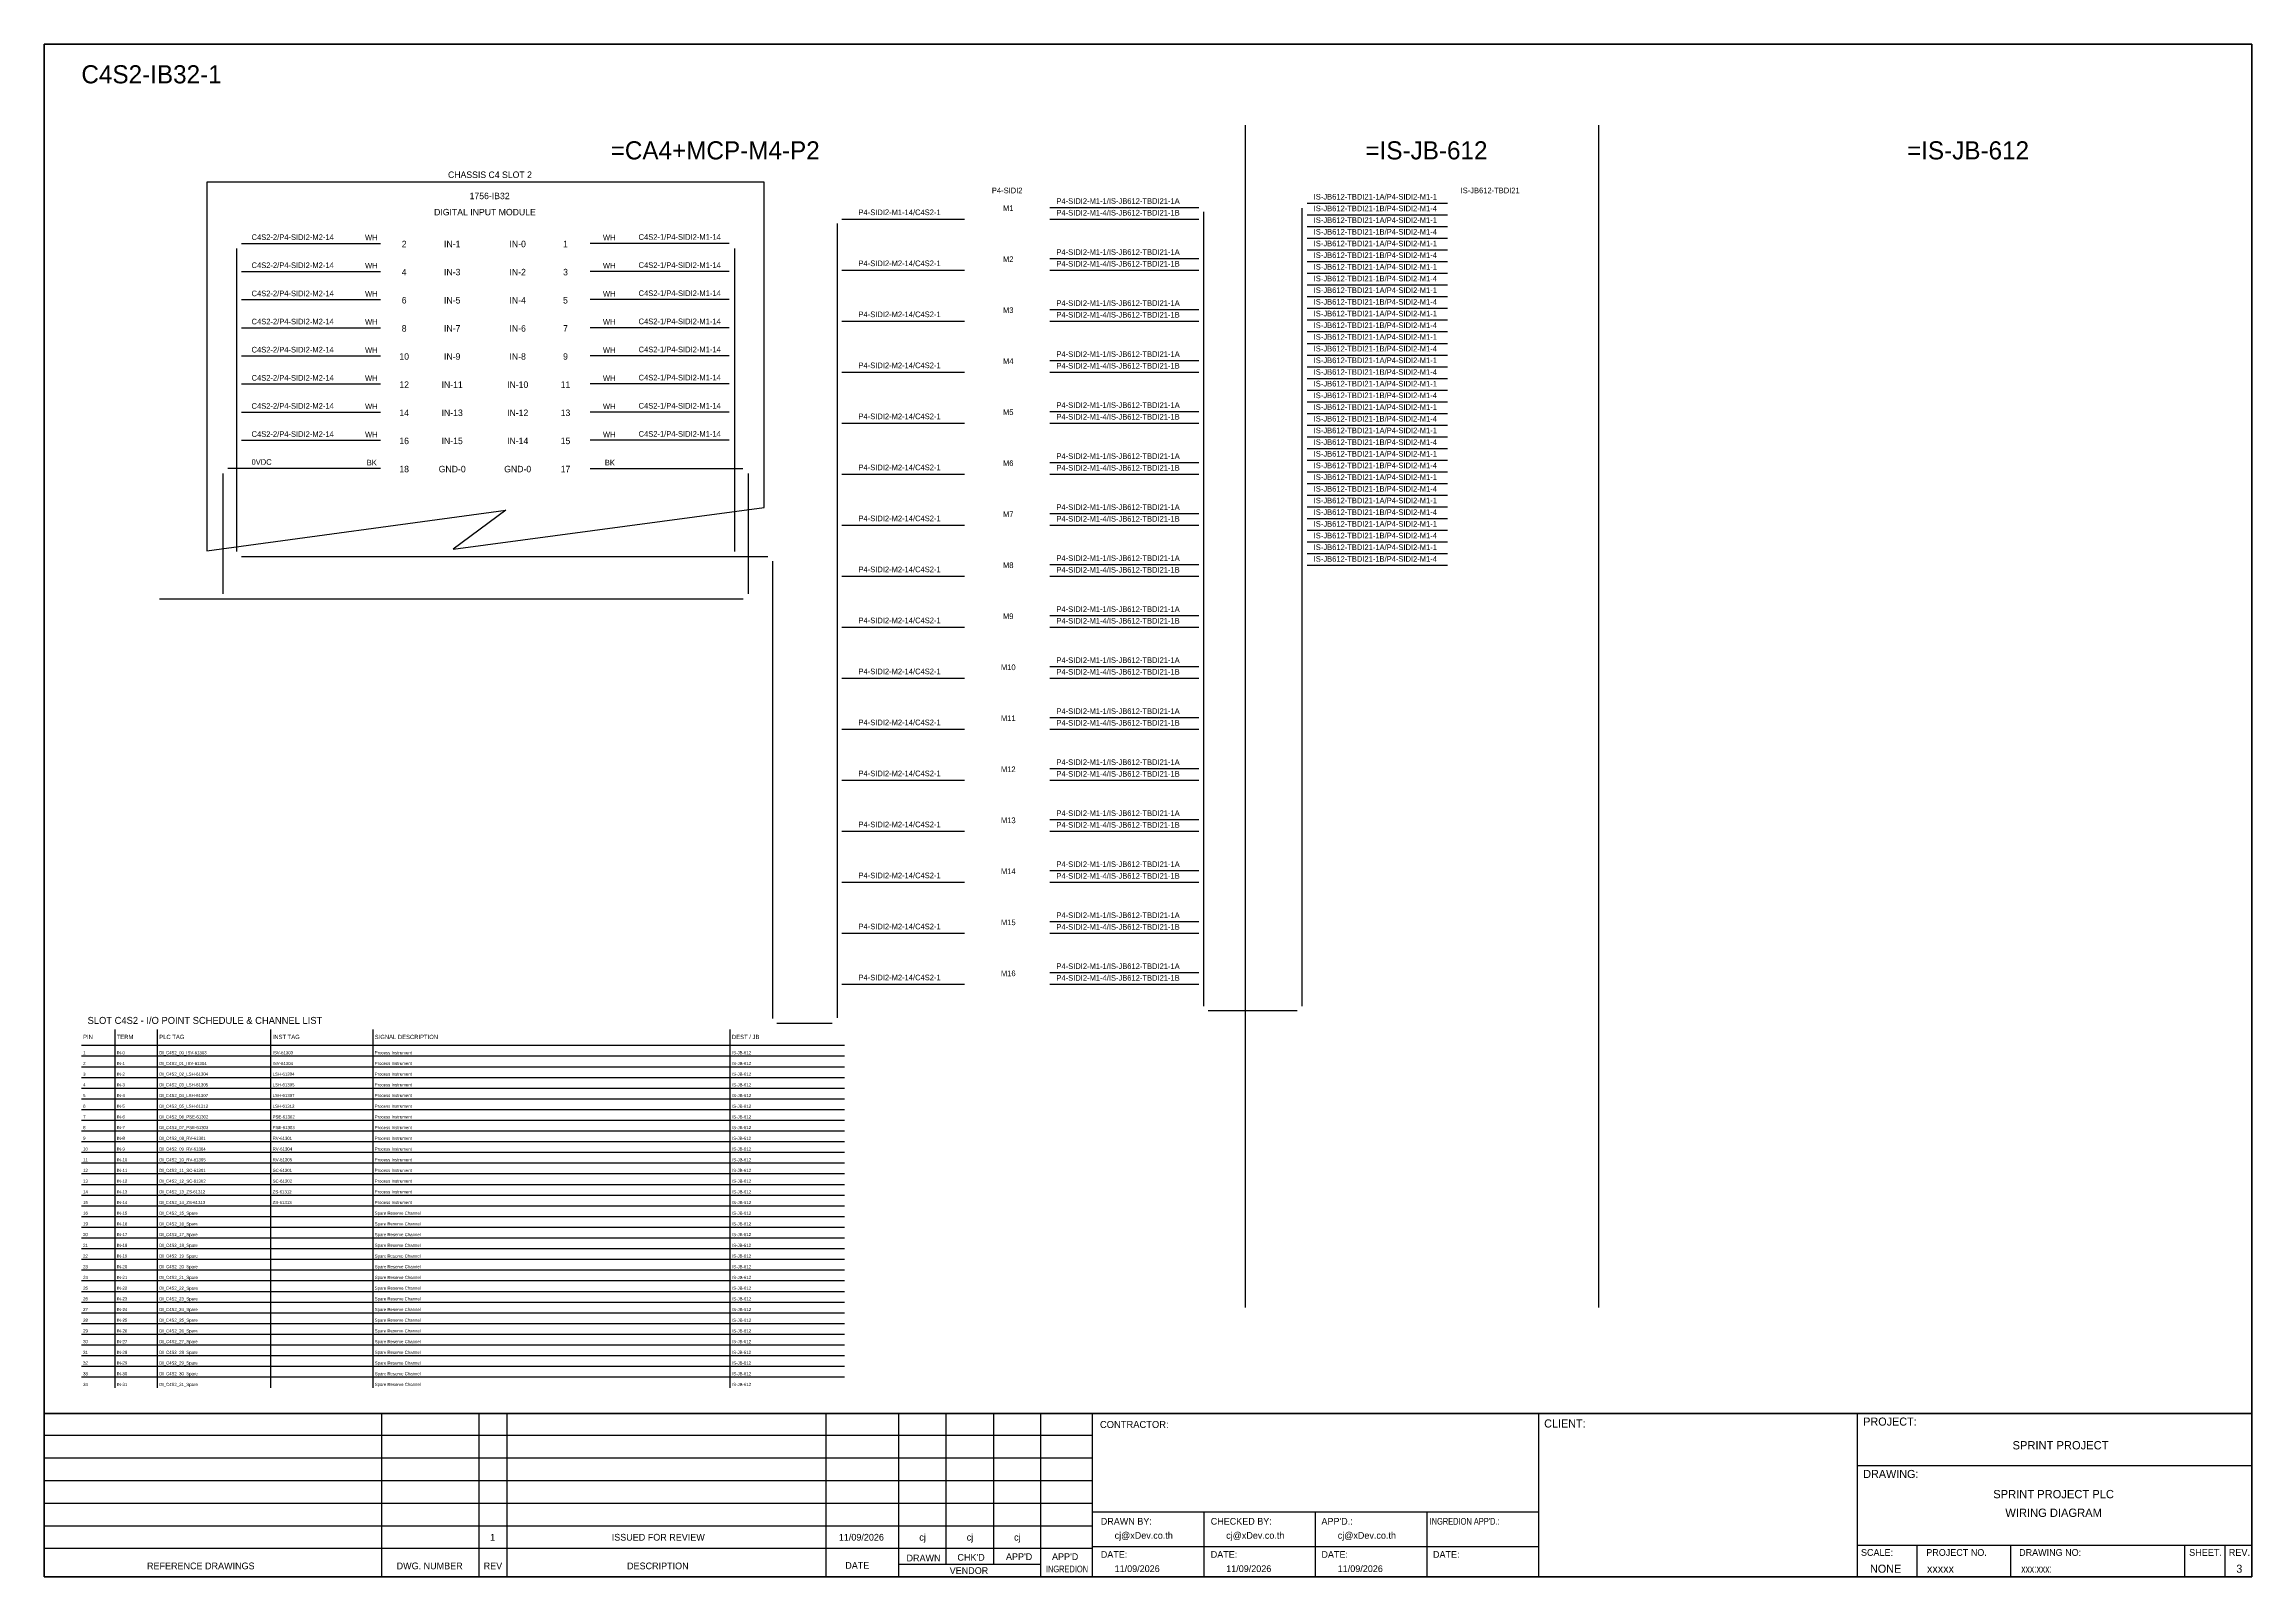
# Model space of a CAD drawing. Header units: metres. Extents: x 0 to 62600, y 0 to 2704.
# Drawn here: x 25160 to 29053, y 0 to 2704 of the extents above; entities that cross this region are included whole.
import ezdxf
from ezdxf.enums import TextEntityAlignment as Align

# ---------------------------------------------------------------- set-up
doc = ezdxf.new("R2010")
doc.units = ezdxf.units.M

msp = doc.modelspace()

# ---------------------------------------------------------------- linework, layer by layer
at = {"color": 7}
for p, q in [((25225.5, 937.9), (26571.3, 937.9)), ((25284.8, 333.8), (25284.8, 965.9)), ((25359.8, 333.8), (25359.8, 965.9)), ((25559.8, 333.8), (25559.8, 965.9)), ((25739.8, 333.8), (25739.8, 965.9)), ((26369.8, 333.8), (26369.8, 965.9))]:
    msp.add_line(p, q, dxfattribs=at)
at = {"color": 8}
for p, q in [((25225.5, 919), (26571.3, 919)), ((25225.5, 900.1), (26571.3, 900.1)), ((25225.5, 881.3), (26571.3, 881.3)), ((25225.5, 862.4), (26571.3, 862.4)), ((25225.5, 843.5), (26571.3, 843.5)), ((25225.5, 824.6), (26571.3, 824.6)), ((25225.5, 805.8), (26571.3, 805.8)), ((25225.5, 786.9), (26571.3, 786.9)), ((25225.5, 768), (26571.3, 768)), ((25225.5, 749.1), (26571.3, 749.1)), ((25225.5, 730.2), (26571.3, 730.2)), ((25225.5, 711.4), (26571.3, 711.4)), ((25225.5, 692.5), (26571.3, 692.5)), ((25225.5, 673.6), (26571.3, 673.6)), ((25225.5, 654.7), (26571.3, 654.7)), ((25225.5, 635.9), (26571.3, 635.9)), ((25225.5, 617), (26571.3, 617)), ((25225.5, 598.1), (26571.3, 598.1)), ((25225.5, 579.2), (26571.3, 579.2)), ((25225.5, 560.3), (26571.3, 560.3)), ((25225.5, 541.5), (26571.3, 541.5)), ((25225.5, 522.6), (26571.3, 522.6)), ((25225.5, 503.7), (26571.3, 503.7)), ((25225.5, 484.8), (26571.3, 484.8)), ((25225.5, 465.9), (26571.3, 465.9)), ((25225.5, 447.1), (26571.3, 447.1)), ((25225.5, 428.2), (26571.3, 428.2)), ((25225.5, 409.3), (26571.3, 409.3)), ((25225.5, 390.4), (26571.3, 390.4)), ((25225.5, 371.6), (26571.3, 371.6)), ((25225.5, 352.7), (26571.3, 352.7))]:
    msp.add_line(p, q, dxfattribs=at)
at = {"color": 4}
for p, q in [((28462.1, 56.1), (28462.1, 0)), ((28627.4, 56.1), (28627.4, 0))]:
    msp.add_line(p, q, dxfattribs=at)
at = {"color": 4, "ltscale": 0.5}
for p, q in [((28934.5, 56.1), (28934.5, 0)), ((28934.5, 56.1), (28934.5, 0)), ((29005.7, 56.1), (29005.7, 0)), ((29005.7, 56.1), (29005.7, 0))]:
    msp.add_line(p, q, dxfattribs=at)
at = {"layer": 'GT_1', "color": 4}
for p, q in [((25755.2, 0), (25755.2, 288.2)), ((25927.1, 0), (25927.1, 288.2)), ((25976.3, 0), (25976.3, 288.2)), ((26538.9, 0), (26538.9, 288.2)), ((26667.2, 0), (26667.2, 288.2)), ((26750.8, 21.8), (26750.8, 288.2)), ((26834.3, 21.8), (26834.3, 288.2)), ((26917.6, 0), (26917.6, 288.2)), ((27008.6, 0), (27008.6, 288.2)), ((27795.6, 0), (27795.6, 288.2)), ((28357.9, 0), (28357.9, 288.2)), ((28357.9, 0), (28357.9, 288.2)), ((28357.9, 0), (28357.9, 288.2)), ((27008.6, 249.3), (25159.8, 249.3)), ((27008.6, 209.5), (25159.8, 209.5)), ((27008.6, 169.6), (25159.8, 169.6)), ((27008.6, 129.7), (25159.8, 129.7)), ((27008.6, 89.7), (25159.8, 89.7)), ((27795.6, 114.3), (27008.6, 114.3)), ((27205.4, 0), (27205.4, 114.3)), ((27402.1, 0), (27402.1, 114.3)), ((27598.9, 0), (27598.9, 114.3)), ((27008.5, 49.8), (25159.8, 49.8)), ((27795.6, 52.9), (27008.6, 52.9)), ((28357.9, 56.1), (29053.1, 56.1)), ((26917.6, 21.8), (26667.2, 21.8))]:
    msp.add_line(p, q, dxfattribs=at)
at = {"layer": 'HELPPOINT', "color": 4, "lineweight": 35}
for p, q in [((25159.8, 0), (25159.8, 2704.2)), ((25159.8, 2704.2), (29053.1, 2704.2)), ((25159.8, 0), (25159.8, 2704.2)), ((25159.8, 2704.2), (29053.1, 2704.2)), ((29053.1, 2704.2), (29053.1, 0)), ((29053.1, 2704.2), (29053.1, 0)), ((29053.1, 0), (25159.8, 0)), ((29053.1, 0), (25159.8, 0))]:
    msp.add_line(p, q, dxfattribs=at)
at = {"layer": 'HELPPOINT', "color": 4}
for p, q in [((28357.9, 196.6), (29053.1, 196.6)), ((28357.9, 196.6), (29053.1, 196.6)), ((28357.9, 56.1), (29053.1, 56.1))]:
    msp.add_line(p, q, dxfattribs=at)
at = {"layer": 'IE-WIRE', "color": 4}
for p, q in [((26933.2, 2416.1), (27196.3, 2416.1)), ((26566.4, 2395.5), (26782.9, 2395.5)), ((26933.2, 2395.5), (27196.3, 2395.5)), ((26566.4, 2305.5), (26782.9, 2305.5)), ((26933.2, 2326.1), (27196.3, 2326.1)), ((26933.2, 2305.5), (27196.3, 2305.5)), ((26933.2, 2236.1), (27196.3, 2236.1)), ((26566.4, 2215.5), (26782.9, 2215.5)), ((26933.2, 2215.5), (27196.3, 2215.5)), ((26933.2, 2146.1), (27196.3, 2146.1)), ((26566.4, 2125.5), (26782.9, 2125.5)), ((26933.2, 2125.5), (27196.3, 2125.5)), ((26566.4, 2035.5), (26782.9, 2035.5)), ((26933.2, 2056.1), (27196.3, 2056.1)), ((26933.2, 2035.5), (27196.3, 2035.5)), ((26933.2, 1966.1), (27196.3, 1966.1)), ((26566.4, 1945.5), (26782.9, 1945.5)), ((26933.2, 1945.5), (27196.3, 1945.5)), ((26933.2, 1876.1), (27196.3, 1876.1)), ((26566.4, 1855.5), (26782.9, 1855.5)), ((26933.2, 1855.5), (27196.3, 1855.5)), ((25507.9, 1800.2), (26436, 1800.2)), ((26566.4, 1765.5), (26782.9, 1765.5)), ((26933.2, 1786.1), (27196.3, 1786.1)), ((26933.2, 1765.5), (27196.3, 1765.5)), ((26566.4, 1675.5), (26782.9, 1675.5)), ((26933.2, 1696.1), (27196.3, 1696.1)), ((26933.2, 1675.5), (27196.3, 1675.5)), ((26933.2, 1606.1), (27196.3, 1606.1)), ((26566.4, 1585.5), (26782.9, 1585.5)), ((26933.2, 1585.5), (27196.3, 1585.5)), ((26566.4, 1495.5), (26782.9, 1495.5)), ((26933.2, 1516.1), (27196.3, 1516.1)), ((26933.2, 1495.5), (27196.3, 1495.5)), ((26566.4, 1405.5), (26782.9, 1405.5)), ((26933.2, 1426.1), (27196.3, 1426.1)), ((26933.2, 1405.5), (27196.3, 1405.5)), ((26933.2, 1336.1), (27196.3, 1336.1)), ((26566.4, 1315.5), (26782.9, 1315.5)), ((26933.2, 1315.5), (27196.3, 1315.5)), ((26933.2, 1246.1), (27196.3, 1246.1)), ((26566.4, 1225.5), (26782.9, 1225.5)), ((26933.2, 1225.5), (27196.3, 1225.5)), ((26566.4, 1135.5), (26782.9, 1135.5)), ((26933.2, 1156.1), (27196.3, 1156.1)), ((26933.2, 1135.5), (27196.3, 1135.5)), ((26933.2, 1066.1), (27196.3, 1066.1)), ((26566.4, 1045.5), (26782.9, 1045.5)), ((26933.2, 1045.5), (27196.3, 1045.5)), ((26452, 977), (26549.2, 977)), ((27212.3, 999.1), (27369.8, 999.1))]:
    msp.add_line(p, q, dxfattribs=at)
at = {"layer": 'IE-WIRE', "color": 4, "ltscale": 25.4}
for p, q in [((27377.8, 2414.6), (27377.8, 1007.1)), ((27387, 2423.7), (27634.7, 2423.7)), ((27387, 2423.7), (27634.7, 2423.7)), ((26558.4, 2387.5), (26558.4, 986.2)), ((27204.3, 2408.1), (27204.3, 1007.1)), ((27387, 2403.1), (27634.7, 2403.1)), ((27387, 2403.1), (27634.7, 2403.1)), ((27387, 2382.5), (27634.7, 2382.5)), ((27387, 2382.5), (27634.7, 2382.5)), ((25498.8, 2343.6), (25498.8, 1817.5)), ((25508, 2352.7), (25753.2, 2352.7)), ((26368, 2352.7), (26122.7, 2352.7)), ((26377.1, 2343.6), (26377.1, 1879.8)), ((27387, 2361.9), (27634.7, 2361.9)), ((27387, 2361.9), (27634.7, 2361.9)), ((27387, 2341.2), (27634.7, 2341.2)), ((27387, 2341.2), (27634.7, 2341.2)), ((25508, 2303.1), (25753.2, 2303.1)), ((26368, 2303.1), (26122.7, 2303.1)), ((27387, 2320.6), (27634.7, 2320.6)), ((27387, 2320.6), (27634.7, 2320.6)), ((27387, 2300), (27634.7, 2300)), ((27387, 2300), (27634.7, 2300)), ((27387, 2279.4), (27634.7, 2279.4)), ((27387, 2279.4), (27634.7, 2279.4)), ((27387, 2258.8), (27634.7, 2258.8)), ((27387, 2258.8), (27634.7, 2258.8)), ((25508, 2253.5), (25753.2, 2253.5)), ((26368, 2253.5), (26122.7, 2253.5)), ((27387, 2238.2), (27634.7, 2238.2)), ((27387, 2238.2), (27634.7, 2238.2)), ((25508, 2203.8), (25753.2, 2203.8)), ((26368, 2203.8), (26122.7, 2203.8)), ((27387, 2217.6), (27634.7, 2217.6)), ((27387, 2217.6), (27634.7, 2217.6)), ((27387, 2197), (27634.7, 2197)), ((27387, 2197), (27634.7, 2197)), ((25508, 2154.2), (25753.2, 2154.2)), ((26368, 2154.2), (26122.7, 2154.2)), ((27387, 2176.3), (27634.7, 2176.3)), ((27387, 2176.3), (27634.7, 2176.3)), ((27387, 2155.7), (27634.7, 2155.7)), ((27387, 2155.7), (27634.7, 2155.7)), ((25508, 2104.6), (25753.2, 2104.6)), ((26368, 2104.6), (26122.7, 2104.6)), ((27387, 2135.1), (27634.7, 2135.1)), ((27387, 2135.1), (27634.7, 2135.1)), ((27387, 2114.5), (27634.7, 2114.5)), ((27387, 2114.5), (27634.7, 2114.5)), ((27387, 2093.9), (27634.7, 2093.9)), ((27387, 2093.9), (27634.7, 2093.9)), ((27387, 2073.3), (27634.7, 2073.3)), ((27387, 2073.3), (27634.7, 2073.3)), ((25508, 2055), (25753.2, 2055)), ((26368, 2055), (26122.7, 2055)), ((27387, 2052.7), (27634.7, 2052.7)), ((27387, 2052.7), (27634.7, 2052.7)), ((27387, 2032.1), (27634.7, 2032.1)), ((27387, 2032.1), (27634.7, 2032.1)), ((25508, 2005.3), (25753.2, 2005.3)), ((26368, 2005.3), (26122.7, 2005.3)), ((27387, 2011.5), (27634.7, 2011.5)), ((27387, 2011.5), (27634.7, 2011.5)), ((27387, 1990.8), (27634.7, 1990.8)), ((27387, 1990.8), (27634.7, 1990.8)), ((27387, 1970.2), (27634.7, 1970.2)), ((27387, 1970.2), (27634.7, 1970.2)), ((27387, 1949.6), (27634.7, 1949.6)), ((27387, 1949.6), (27634.7, 1949.6)), ((27387, 1929), (27634.7, 1929)), ((27387, 1929), (27634.7, 1929)), ((27387, 1908.4), (27634.7, 1908.4)), ((27387, 1908.4), (27634.7, 1908.4)), ((25498.8, 1879.8), (25498.8, 1809.3)), ((26377.1, 1879.8), (26377.1, 1809.3)), ((27387, 1887.8), (27634.7, 1887.8)), ((27387, 1887.8), (27634.7, 1887.8)), ((27387, 1867.2), (27634.7, 1867.2)), ((27387, 1867.2), (27634.7, 1867.2)), ((27387, 1846.6), (27634.7, 1846.6)), ((27387, 1846.6), (27634.7, 1846.6)), ((26444, 1792.2), (26444, 985)), ((27387, 1825.9), (27634.7, 1825.9)), ((27387, 1825.9), (27634.7, 1825.9)), ((27387, 1805.3), (27634.7, 1805.3)), ((27387, 1805.3), (27634.7, 1805.3)), ((27387, 1784.7), (27634.7, 1784.7)), ((27387, 1784.7), (27634.7, 1784.7))]:
    msp.add_line(p, q, dxfattribs=at)
at = {"layer": 'IE-WIRE', "color": 7, "ltscale": 25.4}
for p, q in [((25753.2, 1955.7), (25483.8, 1955.7)), ((26122.7, 1955.7), (26392.1, 1955.7)), ((25474.7, 1946.5), (25474.7, 1814.2)), ((26401.2, 1946.5), (26401.2, 1800.2)), ((25474.7, 1879.8), (25474.7, 1734.1)), ((26401.2, 1800.2), (26401.2, 1734.1)), ((26392.3, 1725.1), (25363.2, 1725.1))]:
    msp.add_line(p, q, dxfattribs=at)
at = {"layer": 'MEMBER', "color": 4, "lineweight": 35}
msp.add_line((25159.8, 288.2), (29053.1, 288.2), dxfattribs=at)
msp.add_line((25159.8, 288.2), (29053.1, 288.2), dxfattribs=at)
at = {"layer": 'MEMBER', "color": 4}
for p, q in [((28357.9, 196.6), (29053.1, 196.6)), ((28357.9, 196.6), (29053.1, 196.6)), ((28357.9, 56.1), (29053.1, 56.1)), ((28357.9, 56.1), (29053.1, 56.1))]:
    msp.add_line(p, q, dxfattribs=at)
at = {"layer": 'x01001-FrameArea'}
for p, q in [((27278, 2561.5), (27278, 475)), ((27901.1, 2561.5), (27901.1, 475)), ((26429.5, 2460.5), (25446.5, 2460.5)), ((25446.5, 2460.5), (25446.5, 1810.4)), ((26429.5, 1886.8), (26429.5, 2460.5)), ((25446.5, 1810.4), (25973.9, 1882.1)), ((25880.9, 1813.3), (26429.5, 1886.8)), ((25973.9, 1882.1), (25880.9, 1813.3))]:
    msp.add_line(p, q, dxfattribs=at)

# ---------------------------------------------------------------- texts
at = {"color": 2}
msp.add_text('C4S2-IB32-1', height=32, dxfattribs=at).set_placement((25225.5, 2635))
for s, height, p in [('=CA4+MCP-M4-P2', 32, (26343.2, 2516.8)), ('=IS-JB-612', 32, (27597.5, 2516.8)), ('=IS-JB-612', 32, (28552.6, 2516.8)), ('CHASSIS C4 SLOT 2', 11.441, (25946, 2473.8)), ('1756-IB32', 11.44, (25945.4, 2436.4)), ('DIGITAL INPUT MODULE', 11.441, (25937.2, 2407.8)), ('2', 11.4, (25794.7, 2351.6)), ('IN-1', 11.44, (25879.4, 2351.6)), ('IN-0', 11.44, (25994.9, 2351.6)), ('1', 11.4, (26079.2, 2351.6)), ('4', 11.4, (25794.7, 2302)), ('IN-3', 11.44, (25879.4, 2302)), ('IN-2', 11.44, (25994.9, 2302)), ('3', 11.4, (26079.2, 2302)), ('6', 11.4, (25794.7, 2252.3)), ('IN-5', 11.44, (25879.4, 2252.3)), ('IN-4', 11.44, (25994.9, 2252.3)), ('5', 11.4, (26079.2, 2252.3)), ('8', 11.4, (25794.7, 2202.7)), ('IN-7', 11.44, (25879.4, 2202.7)), ('IN-6', 11.44, (25994.9, 2202.7)), ('7', 11.4, (26079.2, 2202.7)), ('10', 11.44, (25794.7, 2153.1)), ('IN-9', 11.44, (25879.4, 2153.1)), ('IN-8', 11.44, (25994.9, 2153.1)), ('9', 11.4, (26079.2, 2153.1)), ('12', 11.44, (25794.7, 2103.4)), ('IN-11', 11.44, (25879.4, 2103.4)), ('IN-10', 11.44, (25994.9, 2103.4)), ('11', 11.44, (26079.2, 2103.4)), ('14', 11.44, (25794.7, 2053.8)), ('IN-13', 11.44, (25879.4, 2053.8)), ('IN-12', 11.44, (25994.9, 2053.8)), ('13', 11.44, (26079.2, 2053.8)), ('16', 11.44, (25794.7, 2004.2)), ('IN-15', 11.44, (25879.4, 2004.2)), ('IN-14', 11.44, (25994.9, 2004.2)), ('15', 11.44, (26079.2, 2004.2)), ('18', 11.44, (25794.7, 1954.5)), ('GND-0', 11.44, (25879.4, 1954.5)), ('GND-0', 11.44, (25994.9, 1954.5)), ('17', 11.44, (26079.2, 1954.5))]:
    msp.add_text(s, height=height, dxfattribs=at).set_placement(p, align=Align.MIDDLE_CENTER)
at = {"color": 4}
for s, height, p in [('P4-SIDI2', 9.95, (26858.1, 2446.1)), ('IS-JB612-TBDI21', 9.949, (27709.9, 2446.1))]:
    msp.add_text(s, height=height, dxfattribs=at).set_placement(p, align=Align.MIDDLE_CENTER)
for s, height, p in [('P4-SIDI2-M1-1/IS-JB612-TBDI21-1A', 9.949, (26945, 2422.4)), ('IS-JB612-TBDI21-1A/P4-SIDI2-M1-1', 9.949, (27398.7, 2430)), ('IS-JB612-TBDI21-1B/P4-SIDI2-M1-4', 9.949, (27398.7, 2409.4)), ('P4-SIDI2-M1-14/C4S2-1', 9.949, (26595.9, 2402.5)), ('P4-SIDI2-M1-4/IS-JB612-TBDI21-1B', 9.949, (26945, 2401.8)), ('IS-JB612-TBDI21-1A/P4-SIDI2-M1-1', 9.949, (27398.7, 2388.8)), ('IS-JB612-TBDI21-1B/P4-SIDI2-M1-4', 9.949, (27398.7, 2368.1)), ('C4S2-2/P4-SIDI2-M2-14', 9.949, (25525.6, 2358.7)), ('WH', 9.95, (25725.7, 2358)), ('WH', 9.95, (26145.2, 2358)), ('C4S2-1/P4-SIDI2-M1-14', 9.949, (26208.1, 2359)), ('P4-SIDI2-M1-1/IS-JB612-TBDI21-1A', 9.949, (26945, 2332.4)), ('IS-JB612-TBDI21-1A/P4-SIDI2-M1-1', 9.949, (27398.7, 2347.5)), ('IS-JB612-TBDI21-1B/P4-SIDI2-M1-4', 9.949, (27398.7, 2326.9)), ('C4S2-2/P4-SIDI2-M2-14', 9.949, (25525.6, 2309.1)), ('WH', 9.95, (25725.7, 2308.4)), ('WH', 9.95, (26145.2, 2308.4)), ('C4S2-1/P4-SIDI2-M1-14', 9.949, (26208.1, 2309.4)), ('P4-SIDI2-M2-14/C4S2-1', 9.949, (26595.9, 2312.5)), ('P4-SIDI2-M1-4/IS-JB612-TBDI21-1B', 9.949, (26945, 2311.8)), ('IS-JB612-TBDI21-1A/P4-SIDI2-M1-1', 9.949, (27398.7, 2306.3)), ('C4S2-2/P4-SIDI2-M2-14', 9.949, (25525.6, 2259.4)), ('WH', 9.95, (25725.7, 2258.7)), ('WH', 9.95, (26145.2, 2258.7)), ('C4S2-1/P4-SIDI2-M1-14', 9.949, (26208.1, 2259.8)), ('IS-JB612-TBDI21-1B/P4-SIDI2-M1-4', 9.949, (27398.7, 2285.7)), ('IS-JB612-TBDI21-1A/P4-SIDI2-M1-1', 9.949, (27398.7, 2265.1)), ('C4S2-2/P4-SIDI2-M2-14', 9.949, (25525.6, 2209.8)), ('C4S2-1/P4-SIDI2-M1-14', 9.949, (26208.1, 2210.1)), ('P4-SIDI2-M2-14/C4S2-1', 9.949, (26595.9, 2222.5)), ('P4-SIDI2-M1-1/IS-JB612-TBDI21-1A', 9.949, (26945, 2242.4)), ('P4-SIDI2-M1-4/IS-JB612-TBDI21-1B', 9.949, (26945, 2221.8)), ('IS-JB612-TBDI21-1B/P4-SIDI2-M1-4', 9.949, (27398.7, 2244.5)), ('IS-JB612-TBDI21-1A/P4-SIDI2-M1-1', 9.949, (27398.7, 2223.9)), ('WH', 9.95, (25725.7, 2209.1)), ('WH', 9.95, (26145.2, 2209.1)), ('IS-JB612-TBDI21-1B/P4-SIDI2-M1-4', 9.949, (27398.7, 2203.2)), ('IS-JB612-TBDI21-1A/P4-SIDI2-M1-1', 9.949, (27398.7, 2182.6)), ('C4S2-2/P4-SIDI2-M2-14', 9.949, (25525.6, 2160.2)), ('WH', 9.95, (25725.7, 2159.5)), ('WH', 9.95, (26145.2, 2159.5)), ('C4S2-1/P4-SIDI2-M1-14', 9.949, (26208.1, 2160.5)), ('P4-SIDI2-M2-14/C4S2-1', 9.949, (26595.9, 2132.5)), ('P4-SIDI2-M1-1/IS-JB612-TBDI21-1A', 9.949, (26945, 2152.4)), ('P4-SIDI2-M1-4/IS-JB612-TBDI21-1B', 9.949, (26945, 2131.8)), ('IS-JB612-TBDI21-1B/P4-SIDI2-M1-4', 9.949, (27398.7, 2162)), ('IS-JB612-TBDI21-1A/P4-SIDI2-M1-1', 9.949, (27398.7, 2141.4)), ('C4S2-2/P4-SIDI2-M2-14', 9.949, (25525.6, 2110.5)), ('WH', 9.95, (25725.7, 2109.8)), ('WH', 9.95, (26145.2, 2109.8)), ('C4S2-1/P4-SIDI2-M1-14', 9.949, (26208.1, 2110.9)), ('IS-JB612-TBDI21-1B/P4-SIDI2-M1-4', 9.949, (27398.7, 2120.8)), ('IS-JB612-TBDI21-1A/P4-SIDI2-M1-1', 9.949, (27398.7, 2100.2)), ('C4S2-2/P4-SIDI2-M2-14', 9.949, (25525.6, 2060.9)), ('WH', 9.95, (25725.7, 2060.2)), ('WH', 9.95, (26145.2, 2060.2)), ('C4S2-1/P4-SIDI2-M1-14', 9.949, (26208.1, 2061.2)), ('P4-SIDI2-M1-1/IS-JB612-TBDI21-1A', 9.949, (26945, 2062.4)), ('IS-JB612-TBDI21-1B/P4-SIDI2-M1-4', 9.949, (27398.7, 2079.6)), ('IS-JB612-TBDI21-1A/P4-SIDI2-M1-1', 9.949, (27398.7, 2059)), ('P4-SIDI2-M2-14/C4S2-1', 9.949, (26595.9, 2042.5)), ('P4-SIDI2-M1-4/IS-JB612-TBDI21-1B', 9.949, (26945, 2041.8)), ('IS-JB612-TBDI21-1B/P4-SIDI2-M1-4', 9.949, (27398.7, 2038.4)), ('IS-JB612-TBDI21-1A/P4-SIDI2-M1-1', 9.949, (27398.7, 2017.7)), ('C4S2-2/P4-SIDI2-M2-14', 9.949, (25525.6, 2011.3)), ('WH', 9.95, (25725.7, 2010.6)), ('WH', 9.95, (26145.2, 2010.6)), ('C4S2-1/P4-SIDI2-M1-14', 9.949, (26208.1, 2011.6)), ('IS-JB612-TBDI21-1B/P4-SIDI2-M1-4', 9.949, (27398.7, 1997.1)), ('IS-JB612-TBDI21-1A/P4-SIDI2-M1-1', 9.949, (27398.7, 1976.5)), ('P4-SIDI2-M2-14/C4S2-1', 9.949, (26595.9, 1952.5)), ('P4-SIDI2-M1-1/IS-JB612-TBDI21-1A', 9.949, (26945, 1972.4)), ('P4-SIDI2-M1-4/IS-JB612-TBDI21-1B', 9.949, (26945, 1951.8)), ('IS-JB612-TBDI21-1B/P4-SIDI2-M1-4', 9.949, (27398.7, 1955.9)), ('IS-JB612-TBDI21-1A/P4-SIDI2-M1-1', 9.949, (27398.7, 1935.3)), ('IS-JB612-TBDI21-1B/P4-SIDI2-M1-4', 9.949, (27398.7, 1914.7)), ('P4-SIDI2-M2-14/C4S2-1', 9.949, (26595.9, 1862.5)), ('P4-SIDI2-M1-1/IS-JB612-TBDI21-1A', 9.949, (26945, 1882.4)), ('P4-SIDI2-M1-4/IS-JB612-TBDI21-1B', 9.949, (26945, 1861.8)), ('IS-JB612-TBDI21-1A/P4-SIDI2-M1-1', 9.949, (27398.7, 1894.1)), ('IS-JB612-TBDI21-1B/P4-SIDI2-M1-4', 9.949, (27398.7, 1873.5)), ('IS-JB612-TBDI21-1A/P4-SIDI2-M1-1', 9.949, (27398.7, 1852.8)), ('IS-JB612-TBDI21-1B/P4-SIDI2-M1-4', 9.949, (27398.7, 1832.2)), ('P4-SIDI2-M1-1/IS-JB612-TBDI21-1A', 9.949, (26945, 1792.4)), ('IS-JB612-TBDI21-1A/P4-SIDI2-M1-1', 9.949, (27398.7, 1811.6)), ('IS-JB612-TBDI21-1B/P4-SIDI2-M1-4', 9.949, (27398.7, 1791)), ('P4-SIDI2-M2-14/C4S2-1', 9.949, (26595.9, 1772.5)), ('P4-SIDI2-M1-4/IS-JB612-TBDI21-1B', 9.949, (26945, 1771.8)), ('P4-SIDI2-M2-14/C4S2-1', 9.949, (26595.9, 1682.5)), ('P4-SIDI2-M1-1/IS-JB612-TBDI21-1A', 9.949, (26945, 1702.4)), ('P4-SIDI2-M1-4/IS-JB612-TBDI21-1B', 9.949, (26945, 1681.8)), ('P4-SIDI2-M2-14/C4S2-1', 9.949, (26595.9, 1592.5)), ('P4-SIDI2-M1-1/IS-JB612-TBDI21-1A', 9.949, (26945, 1612.4)), ('P4-SIDI2-M1-4/IS-JB612-TBDI21-1B', 9.949, (26945, 1591.8)), ('P4-SIDI2-M1-1/IS-JB612-TBDI21-1A', 9.949, (26945, 1522.4)), ('P4-SIDI2-M2-14/C4S2-1', 9.949, (26595.9, 1502.5)), ('P4-SIDI2-M1-4/IS-JB612-TBDI21-1B', 9.949, (26945, 1501.8)), ('P4-SIDI2-M1-1/IS-JB612-TBDI21-1A', 9.949, (26945, 1432.4)), ('P4-SIDI2-M2-14/C4S2-1', 9.949, (26595.9, 1412.5)), ('P4-SIDI2-M1-4/IS-JB612-TBDI21-1B', 9.949, (26945, 1411.8)), ('P4-SIDI2-M2-14/C4S2-1', 9.949, (26595.9, 1322.5)), ('P4-SIDI2-M1-1/IS-JB612-TBDI21-1A', 9.949, (26945, 1342.4)), ('P4-SIDI2-M1-4/IS-JB612-TBDI21-1B', 9.949, (26945, 1321.8)), ('P4-SIDI2-M1-1/IS-JB612-TBDI21-1A', 9.949, (26945, 1252.4)), ('P4-SIDI2-M2-14/C4S2-1', 9.949, (26595.9, 1232.5)), ('P4-SIDI2-M1-4/IS-JB612-TBDI21-1B', 9.949, (26945, 1231.8)), ('P4-SIDI2-M1-1/IS-JB612-TBDI21-1A', 9.949, (26945, 1162.4)), ('P4-SIDI2-M2-14/C4S2-1', 9.949, (26595.9, 1142.5)), ('P4-SIDI2-M1-4/IS-JB612-TBDI21-1B', 9.949, (26945, 1141.8)), ('P4-SIDI2-M2-14/C4S2-1', 9.949, (26595.9, 1052.5)), ('P4-SIDI2-M1-1/IS-JB612-TBDI21-1A', 9.949, (26945, 1072.4)), ('P4-SIDI2-M1-4/IS-JB612-TBDI21-1B', 9.949, (26945, 1051.8))]:
    msp.add_text(s, height=height, dxfattribs=at).set_placement(p)
at = {"color": 7}
for s, height, p in [('0VDC', 9.95, (25525.6, 1962)), ('BK', 9.95, (25728.7, 1960.9)), ('BK', 9.95, (26148.6, 1960.9)), ('2', 5.5, (25228.5, 903.1)), ('1', 5.5, (25228.5, 922)), ('IN-0', 5.5, (25287.8, 922)), ('IN-1', 5.5, (25287.8, 903.1)), ('DI_C4S2_00_ISV-61303', 5.5, (25362.8, 922)), ('DI_C4S2_01_ISV-61304', 5.5, (25362.8, 903.1)), ('ISV-61303', 5.5, (25562.8, 922)), ('ISV-61304', 5.5, (25562.8, 903.1)), ('Process Instrument', 5.5, (25742.8, 922)), ('Process Instrument', 5.5, (25742.8, 903.1)), ('IS-JB-612', 5.5, (26372.8, 922)), ('IS-JB-612', 5.5, (26372.8, 903.1)), ('4', 5.5, (25228.5, 865.4)), ('3', 5.5, (25228.5, 884.3)), ('IN-2', 5.5, (25287.8, 884.3)), ('IN-3', 5.5, (25287.8, 865.4)), ('DI_C4S2_02_LSH-61304', 5.5, (25362.8, 884.3)), ('DI_C4S2_03_LSH-61305', 5.5, (25362.8, 865.4)), ('LSH-61304', 5.5, (25562.8, 884.3)), ('LSH-61305', 5.5, (25562.8, 865.4)), ('Process Instrument', 5.5, (25742.8, 884.3)), ('Process Instrument', 5.5, (25742.8, 865.4)), ('IS-JB-612', 5.5, (26372.8, 884.3)), ('IS-JB-612', 5.5, (26372.8, 865.4)), ('5', 5.5, (25228.5, 846.5)), ('6', 5.5, (25228.5, 827.6)), ('IN-4', 5.5, (25287.8, 846.5)), ('IN-5', 5.5, (25287.8, 827.6)), ('DI_C4S2_04_LSH-61307', 5.5, (25362.8, 846.5)), ('DI_C4S2_05_LSH-61312', 5.5, (25362.8, 827.6)), ('LSH-61307', 5.5, (25562.8, 846.5)), ('LSH-61312', 5.5, (25562.8, 827.6)), ('Process Instrument', 5.5, (25742.8, 846.5)), ('Process Instrument', 5.5, (25742.8, 827.6)), ('IS-JB-612', 5.5, (26372.8, 846.5)), ('IS-JB-612', 5.5, (26372.8, 827.6)), ('8', 5.5, (25228.5, 789.9)), ('7', 5.5, (25228.5, 808.8)), ('IN-6', 5.5, (25287.8, 808.8)), ('IN-7', 5.5, (25287.8, 789.9)), ('DI_C4S2_06_PSE-61302', 5.5, (25362.8, 808.8)), ('DI_C4S2_07_PSE-61303', 5.5, (25362.8, 789.9)), ('PSE-61302', 5.5, (25562.8, 808.8)), ('PSE-61303', 5.5, (25562.8, 789.9)), ('Process Instrument', 5.5, (25742.8, 808.8)), ('Process Instrument', 5.5, (25742.8, 789.9)), ('IS-JB-612', 5.5, (26372.8, 808.8)), ('IS-JB-612', 5.5, (26372.8, 789.9)), ('9', 5.5, (25228.5, 771)), ('10', 5.5, (25228.5, 752.1)), ('IN-8', 5.5, (25287.8, 771)), ('IN-9', 5.5, (25287.8, 752.1)), ('DI_C4S2_08_RV-61301', 5.5, (25362.8, 771)), ('DI_C4S2_09_RV-61304', 5.5, (25362.8, 752.1)), ('RV-61301', 5.5, (25562.8, 771)), ('RV-61304', 5.5, (25562.8, 752.1)), ('Process Instrument', 5.5, (25742.8, 771)), ('Process Instrument', 5.5, (25742.8, 752.1)), ('IS-JB-612', 5.5, (26372.8, 771)), ('IS-JB-612', 5.5, (26372.8, 752.1)), ('11', 5.5, (25228.5, 733.2)), ('12', 5.5, (25228.5, 714.4)), ('13', 5.5, (25228.5, 695.5)), ('IN-10', 5.5, (25287.8, 733.2)), ('IN-11', 5.5, (25287.8, 714.4)), ('IN-12', 5.5, (25287.8, 695.5)), ('DI_C4S2_10_RV-61305', 5.5, (25362.8, 733.2)), ('DI_C4S2_11_SC-61301', 5.5, (25362.8, 714.4)), ('DI_C4S2_12_SC-61302', 5.5, (25362.8, 695.5)), ('SC-61301', 5.5, (25562.8, 714.4)), ('SC-61302', 5.5, (25562.8, 695.5)), ('RV-61305', 5.5, (25562.8, 733.2)), ('Process Instrument', 5.5, (25742.8, 733.2)), ('Process Instrument', 5.5, (25742.8, 714.4)), ('Process Instrument', 5.5, (25742.8, 695.5)), ('IS-JB-612', 5.5, (26372.8, 733.2)), ('IS-JB-612', 5.5, (26372.8, 714.4)), ('IS-JB-612', 5.5, (26372.8, 695.5)), ('14', 5.5, (25228.5, 676.6)), ('15', 5.5, (25228.5, 657.7)), ('IN-13', 5.5, (25287.8, 676.6)), ('IN-14', 5.5, (25287.8, 657.7)), ('DI_C4S2_13_ZS-61312', 5.5, (25362.8, 676.6)), ('DI_C4S2_14_ZS-61313', 5.5, (25362.8, 657.7)), ('ZS-61312', 5.5, (25562.8, 676.6)), ('ZS-61313', 5.5, (25562.8, 657.7)), ('Process Instrument', 5.5, (25742.8, 676.6)), ('Process Instrument', 5.5, (25742.8, 657.7)), ('IS-JB-612', 5.5, (26372.8, 676.6)), ('IS-JB-612', 5.5, (26372.8, 657.7)), ('16', 5.5, (25228.5, 638.9)), ('19', 5.5, (25228.5, 620)), ('IN-15', 5.5, (25287.8, 638.9)), ('IN-16', 5.5, (25287.8, 620)), ('DI_C4S2_15_Spare', 5.5, (25362.8, 638.9)), ('DI_C4S2_16_Spare', 5.5, (25362.8, 620)), ('Spare Reserve Channel', 5.5, (25742.8, 638.9)), ('Spare Reserve Channel', 5.5, (25742.8, 620)), ('IS-JB-612', 5.5, (26372.8, 638.9)), ('IS-JB-612', 5.5, (26372.8, 620)), ('20', 5.5, (25228.5, 601.1)), ('21', 5.5, (25228.5, 582.2)), ('IN-17', 5.5, (25287.8, 601.1)), ('IN-18', 5.5, (25287.8, 582.2)), ('DI_C4S2_17_Spare', 5.5, (25362.8, 601.1)), ('DI_C4S2_18_Spare', 5.5, (25362.8, 582.2)), ('Spare Reserve Channel', 5.5, (25742.8, 601.1)), ('Spare Reserve Channel', 5.5, (25742.8, 582.2)), ('IS-JB-612', 5.5, (26372.8, 601.1)), ('IS-JB-612', 5.5, (26372.8, 582.2)), ('22', 5.5, (25228.5, 563.3)), ('23', 5.5, (25228.5, 544.5)), ('IN-19', 5.5, (25287.8, 563.3)), ('IN-20', 5.5, (25287.8, 544.5)), ('DI_C4S2_19_Spare', 5.5, (25362.8, 563.3)), ('DI_C4S2_20_Spare', 5.5, (25362.8, 544.5)), ('Spare Reserve Channel', 5.5, (25742.8, 563.3)), ('Spare Reserve Channel', 5.5, (25742.8, 544.5)), ('IS-JB-612', 5.5, (26372.8, 563.3)), ('IS-JB-612', 5.5, (26372.8, 544.5)), ('24', 5.5, (25228.5, 525.6)), ('25', 5.5, (25228.5, 506.7)), ('IN-21', 5.5, (25287.8, 525.6)), ('IN-22', 5.5, (25287.8, 506.7)), ('DI_C4S2_21_Spare', 5.5, (25362.8, 525.6)), ('DI_C4S2_22_Spare', 5.5, (25362.8, 506.7)), ('Spare Reserve Channel', 5.5, (25742.8, 525.6)), ('Spare Reserve Channel', 5.5, (25742.8, 506.7)), ('IS-JB-612', 5.5, (26372.8, 525.6)), ('IS-JB-612', 5.5, (26372.8, 506.7)), ('26', 5.5, (25228.5, 487.8)), ('27', 5.5, (25228.5, 468.9)), ('IN-23', 5.5, (25287.8, 487.8)), ('IN-24', 5.5, (25287.8, 468.9)), ('DI_C4S2_23_Spare', 5.5, (25362.8, 487.8)), ('DI_C4S2_24_Spare', 5.5, (25362.8, 468.9)), ('Spare Reserve Channel', 5.5, (25742.8, 487.8)), ('Spare Reserve Channel', 5.5, (25742.8, 468.9)), ('IS-JB-612', 5.5, (26372.8, 487.8)), ('IS-JB-612', 5.5, (26372.8, 468.9)), ('28', 5.5, (25228.5, 450.1)), ('29', 5.5, (25228.5, 431.2)), ('IN-25', 5.5, (25287.8, 450.1)), ('IN-26', 5.5, (25287.8, 431.2)), ('DI_C4S2_25_Spare', 5.5, (25362.8, 450.1)), ('DI_C4S2_26_Spare', 5.5, (25362.8, 431.2)), ('Spare Reserve Channel', 5.5, (25742.8, 450.1)), ('Spare Reserve Channel', 5.5, (25742.8, 431.2)), ('IS-JB-612', 5.5, (26372.8, 450.1)), ('IS-JB-612', 5.5, (26372.8, 431.2)), ('30', 5.5, (25228.5, 412.3)), ('31', 5.5, (25228.5, 393.4)), ('IN-27', 5.5, (25287.8, 412.3)), ('IN-28', 5.5, (25287.8, 393.4)), ('DI_C4S2_27_Spare', 5.5, (25362.8, 412.3)), ('DI_C4S2_28_Spare', 5.5, (25362.8, 393.4)), ('Spare Reserve Channel', 5.5, (25742.8, 412.3)), ('Spare Reserve Channel', 5.5, (25742.8, 393.4)), ('IS-JB-612', 5.5, (26372.8, 412.3)), ('IS-JB-612', 5.5, (26372.8, 393.4)), ('32', 5.5, (25228.5, 374.6)), ('33', 5.5, (25228.5, 355.7)), ('IN-29', 5.5, (25287.8, 374.6)), ('IN-30', 5.5, (25287.8, 355.7)), ('DI_C4S2_29_Spare', 5.5, (25362.8, 374.6)), ('DI_C4S2_30_Spare', 5.5, (25362.8, 355.7)), ('Spare Reserve Channel', 5.5, (25742.8, 374.6)), ('Spare Reserve Channel', 5.5, (25742.8, 355.7)), ('IS-JB-612', 5.5, (26372.8, 374.6)), ('IS-JB-612', 5.5, (26372.8, 355.7)), ('34', 5.5, (25228.5, 336.8)), ('IN-31', 5.5, (25287.8, 336.8)), ('DI_C4S2_31_Spare', 5.5, (25362.8, 336.8)), ('Spare Reserve Channel', 5.5, (25742.8, 336.8)), ('IS-JB-612', 5.5, (26372.8, 336.8))]:
    msp.add_text(s, height=height, dxfattribs=at).set_placement(p)
at = {"color": 3}
for s, p in [('PIN', (25228.5, 948.9)), ('TERM', (25287.8, 948.9)), ('PLC TAG', (25362.8, 948.9)), ('INST TAG', (25562.8, 948.9)), ('SIGNAL DESCRIPTION', (25742.8, 948.9)), ('DEST / JB', (26372.8, 948.9))]:
    msp.add_text(s, height=7.5, dxfattribs=at).set_placement(p)
at = {"color": 4, "ltscale": 100}
for s, p in [('SPRINT PROJECT', (28715.7, 232.2)), ('SPRINT PROJECT PLC', (28703.5, 146)), ('WIRING DIAGRAM', (28703.5, 113.1))]:
    msp.add_text(s, height=14.693, dxfattribs=at).set_placement(p, align=Align.MIDDLE_CENTER)
at = {"layer": 'GT_1', "color": 4}
for s, p in [('CLIENT:', (27805.1, 263.5)), ('PROJECT:', (28367.8, 266.8)), ('DRAWING:', (28367.8, 174.4))]:
    msp.add_text(s, height=14.25, dxfattribs=at).set_placement(p)
at = {"layer": 'MEMBER', "color": 4, "ltscale": 0.8}
for s, height, p in [('SLOT C4S2 - I/O POINT SCHEDULE & CHANNEL LIST', 12.35, (25236.4, 975.6)), ('CONTRACTOR:', 12.35, (27021.7, 262.7)), ('DRAWN BY:', 11.88, (27023.2, 92.1)), ('cj@xDev.co.th', 11.875, (27047.6, 67.2)), ('CHECKED BY:', 11.875, (27217.1, 92.1)), ('cj@xDev.co.th', 11.875, (27244.4, 67.2)), ("APP'D.:", 11.88, (27412.3, 92.1)), ('cj@xDev.co.th', 11.875, (27441.1, 67.2)), ('DRAWN', 11.88, (26680.6, 27.3)), ("CHK'D", 11.88, (26770.4, 28.5)), ("APP'D", 11.88, (26856, 29.7)), ("APP'D", 11.88, (26937.2, 29.7)), ('DATE:', 11.88, (27023.2, 33.6)), ('DATE:', 11.88, (27217.1, 33.6)), ('DATE:', 11.88, (27412.3, 33.6)), ('DATE:', 11.88, (27609.1, 33.6)), ('SCALE:', 11.88, (28363.8, 37.1)), ('PROJECT NO.', 11.875, (28479, 37.1)), ('DRAWING NO:', 11.875, (28642.7, 37.1)), ('SHEET.', 12, (28942.5, 37.1)), ('REV.', 12, (29012.4, 37.1)), ('REFERENCE DRAWINGS', 11.875, (25341.2, 13.4)), ('DWG. NUMBER', 11.875, (25781.4, 13.4)), ('REV', 11.88, (25934.9, 13.4)), ('DESCRIPTION', 11.875, (26187.8, 13.4)), ('DATE', 11.88, (26572.6, 14.2)), ('VENDOR', 11.88, (26756.7, 5.1)), ('11/09/2026', 11.88, (27047.6, 8.5)), ('11/09/2026', 11.88, (27244.4, 8.5)), ('11/09/2026', 11.88, (27441.1, 8.5)), ('NONE', 14.23, (28379.8, 7.3)), ('xxxxx', 14.23, (28480.2, 7.3))]:
    msp.add_text(s, height=height, dxfattribs=at).set_placement(p)
at = {"layer": 'MEMBER', "color": 4, "ltscale": 0.8, "width": 0.8}
for s, height, p in [("INGREDION APP'D.:", 11.875, (27603.1, 92.1)), ('INGREDION', 11.88, (26926.4, 8)), ('xxx:xxx:', 14.23, (28646.4, 7.3))]:
    msp.add_text(s, height=height, dxfattribs=at).set_placement(p)
at = {"layer": 'MEMBER', "color": 4, "ltscale": 0.8}
for s, height, p in [('1', 11.9, (25950.7, 69.9)), ('ISSUED FOR REVIEW', 11.875, (26242.8, 69.9)), ('11/09/2026', 11.88, (26601, 69.9)), ('cj', 11.88, (26708.9, 69.9)), ('cj', 11.88, (26792.5, 69.9)), ('cj', 11.88, (26876, 69.9))]:
    msp.add_text(s, height=height, dxfattribs=at).set_placement(p, align=Align.MIDDLE_CENTER)
msp.add_text('3', height=14.2, dxfattribs=at).set_placement((29031, 7.3), align=Align.CENTER)
at = {"layer": 'power', "color": 7}
for s, p in [('M1', (26860, 2414.8)), ('M2', (26860, 2324.8)), ('M3', (26860, 2234.8)), ('M4', (26860, 2144.8)), ('M5', (26860, 2054.8)), ('M6', (26860, 1964.8)), ('M7', (26860, 1874.8)), ('M8', (26860, 1784.8)), ('M9', (26860, 1694.8)), ('M10', (26860, 1604.8)), ('M11', (26860, 1514.8)), ('M12', (26860, 1424.8)), ('M13', (26860, 1334.8)), ('M14', (26860, 1244.8)), ('M15', (26860, 1154.8)), ('M16', (26860, 1064.8))]:
    msp.add_text(s, height=9.97, dxfattribs=at).set_placement(p, align=Align.MIDDLE_CENTER)

doc.saveas('drawing.dxf')
